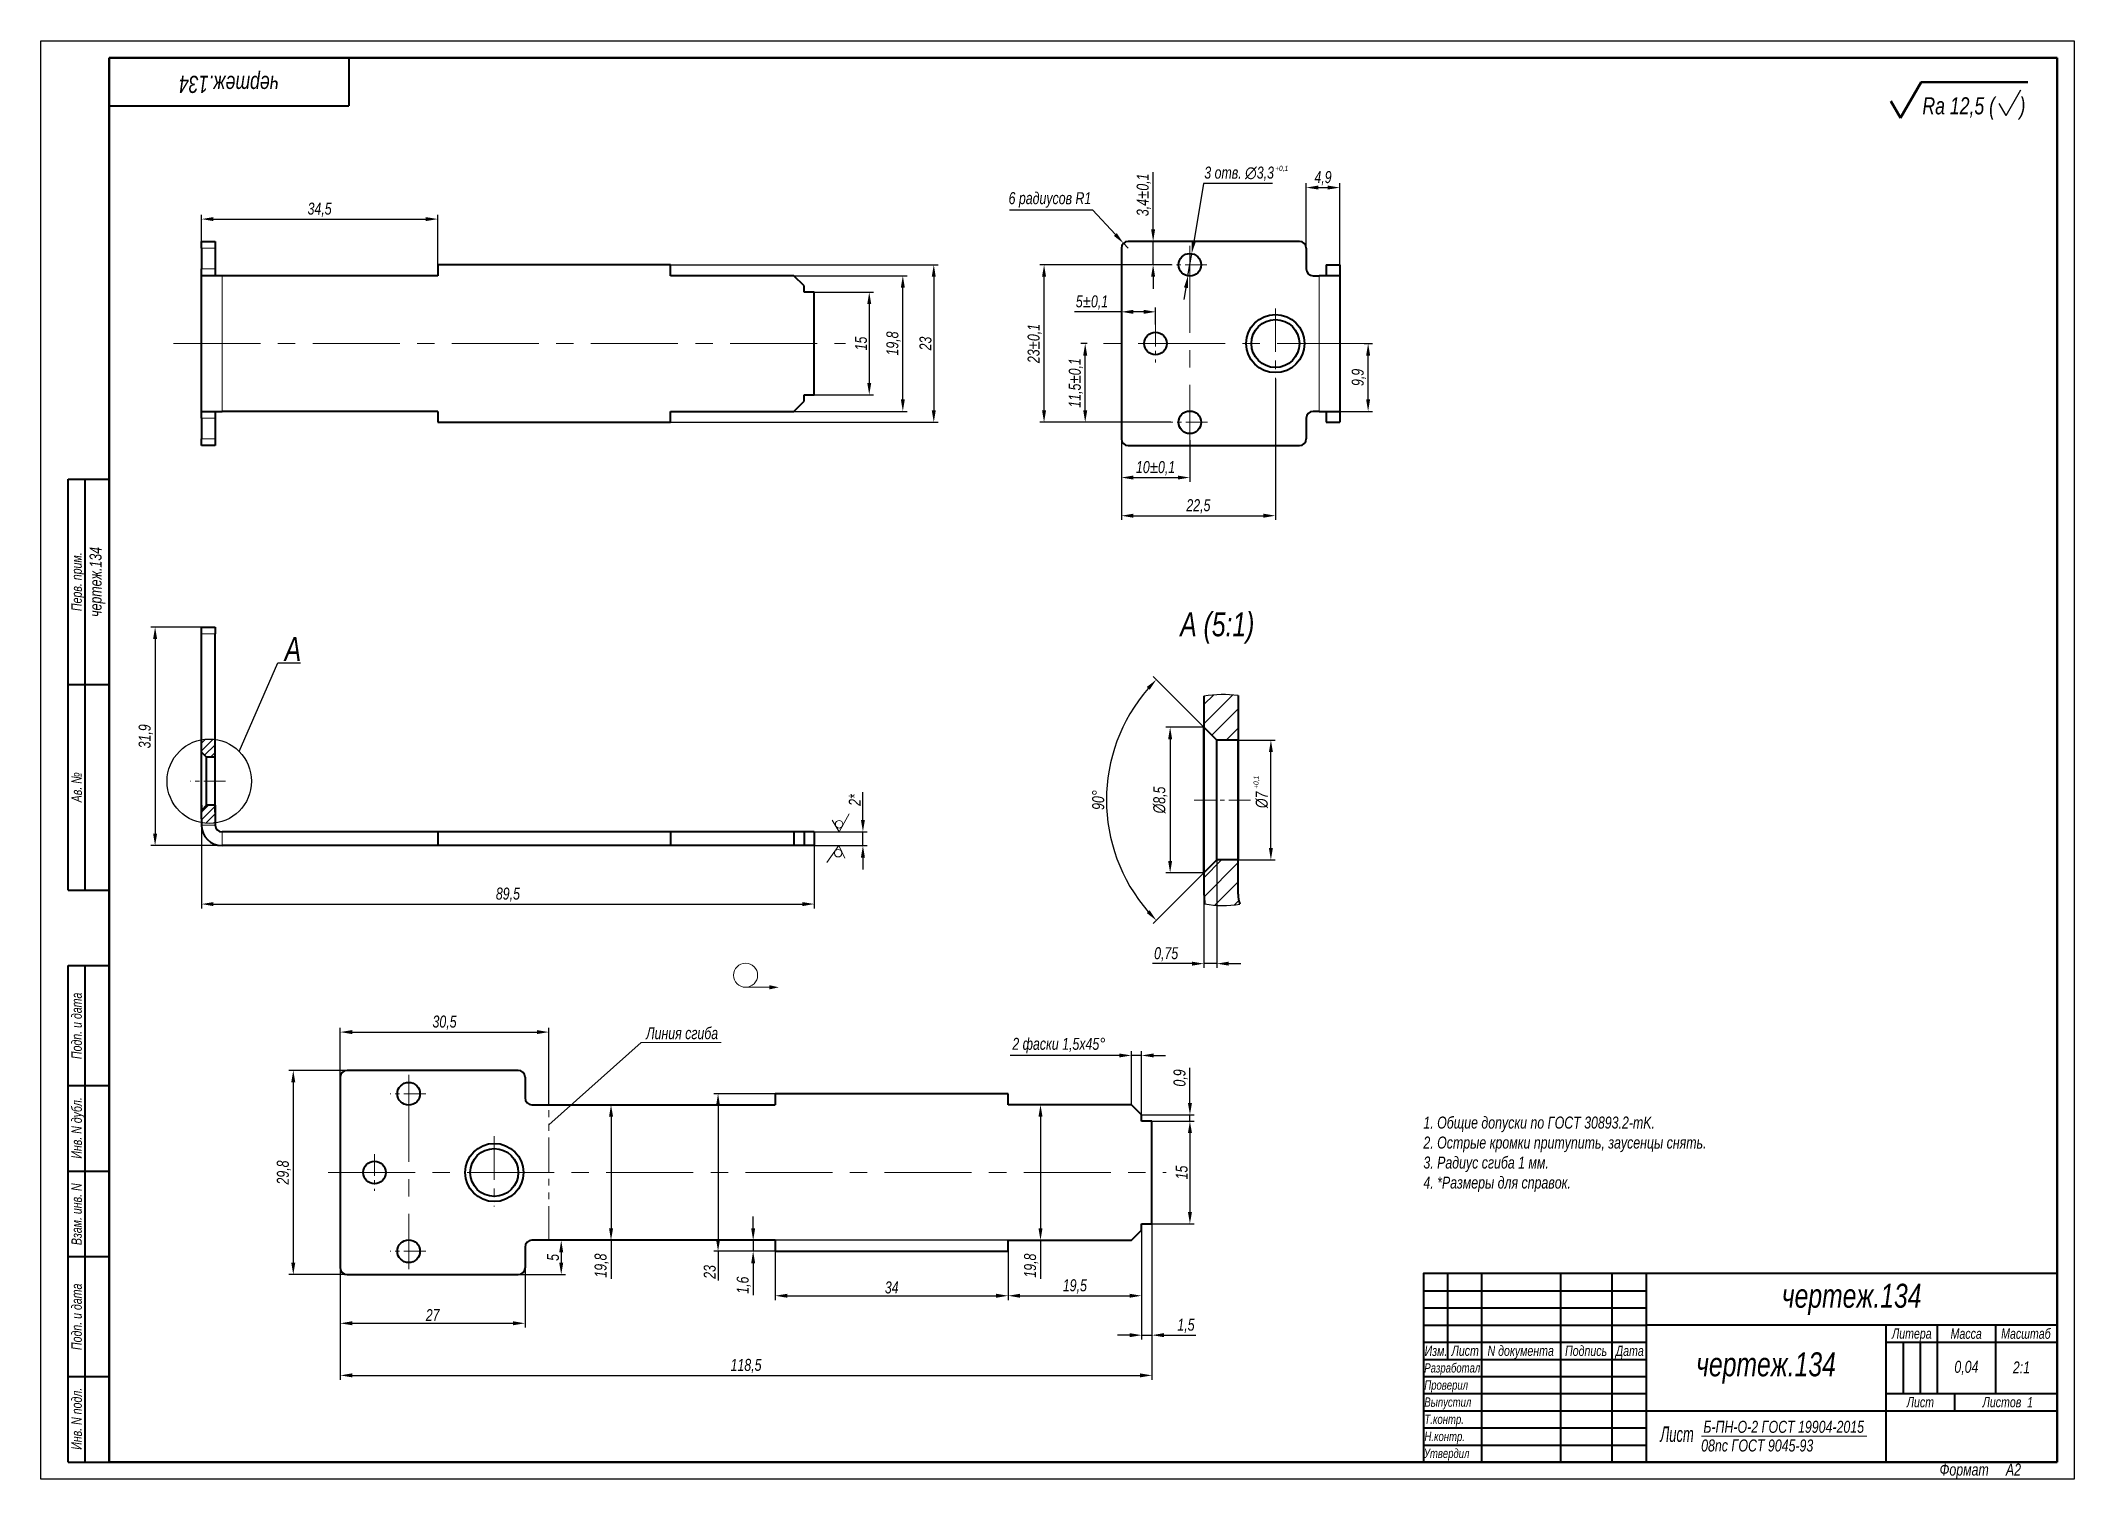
# Model space of a CAD drawing. Header units: millimetres. Extents: x 13671 to 14265, y -3050 to -2630.
import ezdxf

# ---------------------------------------------------------------- set-up
doc = ezdxf.new("R2010")
doc.units = ezdxf.units.MM
doc.linetypes.add('LT_03', pattern=[20.32, 12.7, -2.54, 2.54, -2.54])
doc.linetypes.add('LT_04', pattern=[20, 10, -2, 2, -2, 2, -2])
for name, color, linetype, lineweight in [('Layer_01', 4, 'Continuous', 13), ('Layer_02', 5, 'LT_04', 13), ('Layer_05', 7, 'Continuous', 40), ('Layer_08', 1, 'Continuous', 15), ('Layer_09', 6, 'Continuous', 15), ('Layer_10', 1, 'LT_03', 15), ('Layer_12', 1, 'Continuous', 13), ('Layer_13', 7, 'Continuous', 40), ('Layer_14', 8, 'Continuous', 20), ('Layer_18', 7, 'Continuous', 25), ('Layer_20', 7, 'Continuous', 50), ('Layer_26', 7, 'Continuous', 18), ('Layer_27', 7, 'Continuous', 50)]:
    doc.layers.add(name, color=color, linetype=linetype, lineweight=lineweight)
doc.styles.add('Style_01', font='ARIALNI.TTF', dxfattribs={"width": 0.9, "height": 3.5})
doc.dimstyles.new('DimStyle_04', dxfattribs={"dimtxt": 3.5, "dimasz": 3.5, "dimexe": 1.25, "dimexo": 0, "dimtad": 1, "dimlfac": 0.5, "dimtxsty": 'Style_01', "dimcen": 2.5, "dimazin": 3, "dimtfac": 1, "dimtmove": 0, "dimatfit": 3})
doc.dimstyles.new('DimStyle_05', dxfattribs={"dimtxt": 3.5, "dimasz": 3.5, "dimexe": 1.25, "dimexo": 0, "dimtad": 1, "dimdec": 1, "dimlfac": 0.5, "dimtxsty": 'Style_01', "dimcen": 0, "dimazin": 3, "dimtfac": 1, "dimtdec": 1, "dimtmove": 0, "dimatfit": 3})

msp = doc.modelspace()

# ---------------------------------------------------------------- texts
at = {"layer": 'Layer_01', "style": 'Style_01'}
for s, height, width, p in [('Rа 12,5 (     )', 5, 0.9, (14220.919, -2651.575)), ('А (5:1)', 7, 0.9, (14004.14, -2803.963)), ('2:1', 3.5, 0.9, (14247.33, -3019.169)), ('1', 3, 0.9, (14251.505, -3029.081)), ('Лист', 4.5, 0.735, (14144.372, -3039.151))]:
    msp.add_text(s, height=height, dxfattribs=dict(at, width=width)).set_placement(p)
at = {"layer": 'Layer_01', "attachment_point": 5, "style": 'Style_01'}
for insert, char_height, width, rotation in [((13726.29, -2642.069), 5, 70, 180), ((13687.851, -2788.069), 3.5, 60, 90)]:
    msp.add_mtext('чертеж.134', dxfattribs=dict(at, insert=insert, char_height=char_height, width=width, rotation=rotation))
at = {"layer": 'Layer_01', "insert": (13742.566, -2811.137), "char_height": 7, "attachment_point": 7, "style": 'Style_01'}
msp.add_mtext('А', dxfattribs=at)
at = {"layer": 'Layer_01', "style": 'Style_01'}
for s, insert, char_height, width, attachment_point in [('Линия сгиба', (13869.168, -2921.621), 3.5, 195.13822, 9), ('чертеж.134', (14200.25, -2997.537), 7, 120.08, 5), ('чертеж.134', (14175.233, -3017.55), 7, 70.04667, 5), ('0,04', (14233.772, -3017.55), 3.5, 17.01133, 5), ('Б-ПН-О-2 ГОСТ 19904-2015 ', (14156.947, -3032.989), 3.5, 80.46037, 1), ('08пс ГОСТ 9045-93', (14156.297, -3038.444), 3.5, 80.46037, 1)]:
    msp.add_mtext(s, dxfattribs=dict(at, insert=insert, char_height=char_height, width=width, attachment_point=attachment_point))
at = {"layer": 'Layer_01', "insert": (14075.166, -2966.232), "char_height": 3.5, "attachment_point": 7, "style": 'Style_01'}
msp.add_mtext_dynamic_manual_height_columns('1. Общие допуски по ГОСТ 30893.2-mK.\\P2. Острые кромки притупить, заусенцы снять.\\P3. Радиус сгиба 1 мм.\\P4. *Размеры для справок.', width=195.13822, gutter_width=17.5, heights=[-22.21], dxfattribs=at)
at = {"layer": 'Layer_12', "style": 'Style_01', "width": 0.9}
msp.add_text('+0,1', height=1.5, dxfattribs=at).set_placement((14031.859, -2668.097))
msp.add_text('+0,1', height=1.5, rotation=90, dxfattribs=at).set_placement((14027.048, -2848.491))

# ---------------------------------------------------------------- blocks, each defined once
blk = doc.blocks.new('*D36')
at = {"layer": 'Defpoints', "color": 0, "ltscale": 0.5, "transparency": 16777216}
for p in [(13787.26, -2682.15), (13718.26, -2696.68), (13787.26, -2698.68)]:
    blk.add_point(p, dxfattribs=at)
at = {"layer": 'Layer_08', "color": 0, "lineweight": -2, "ltscale": 0.5, "transparency": 16777216}
for p, q in [((13718.26, -2696.68), (13718.26, -2680.9)), ((13721.76, -2682.15), (13783.76, -2682.15)), ((13787.26, -2698.68), (13787.26, -2680.9))]:
    blk.add_line(p, q, dxfattribs=at)
at = {"layer": 'Layer_08', "color": 0, "ltscale": 0.5, "transparency": 16777216}
for points in [[(13721.76, -2681.57), (13721.76, -2682.73), (13718.26, -2682.15)], [(13783.76, -2681.57), (13783.76, -2682.73), (13787.26, -2682.15)]]:
    blk.add_solid(points, dxfattribs=at)
at = {"layer": 'Layer_08', "color": 0, "ltscale": 0.5, "transparency": 16777216, "insert": (13752.76, -2679.42), "char_height": 3.5, "attachment_point": 5, "style": 'Style_01'}
blk.add_mtext('34,5', dxfattribs=at)
blk = doc.blocks.new('*D37')
at = {"layer": 'Defpoints', "color": 0, "ltscale": 0.5, "transparency": 16777216}
for p in [(13895.76, -2703.48), (13895.97, -2733.48), (13913.3, -2733.48)]:
    blk.add_point(p, dxfattribs=at)
at = {"layer": 'Layer_08', "color": 0, "lineweight": -2, "ltscale": 0.5, "transparency": 16777216}
for p, q in [((13895.76, -2703.48), (13914.55, -2703.48)), ((13913.3, -2706.98), (13913.3, -2729.98)), ((13895.97, -2733.48), (13914.55, -2733.48))]:
    blk.add_line(p, q, dxfattribs=at)
at = {"layer": 'Layer_08', "color": 0, "ltscale": 0.5, "transparency": 16777216}
for points in [[(13912.72, -2706.98), (13913.89, -2706.98), (13913.3, -2703.48)], [(13912.72, -2729.98), (13913.89, -2729.98), (13913.3, -2733.48)]]:
    blk.add_solid(points, dxfattribs=at)
at = {"layer": 'Layer_08', "color": 0, "ltscale": 0.5, "transparency": 16777216, "insert": (13910.89, -2718.48), "char_height": 3.5, "attachment_point": 5, "rotation": 90, "style": 'Style_01'}
blk.add_mtext('15', dxfattribs=at)
blk = doc.blocks.new('*D38')
at = {"layer": 'Defpoints', "color": 0, "ltscale": 0.5, "transparency": 16777216}
for p in [(13873.26, -2698.68), (13923.12, -2698.68), (13873.26, -2738.28)]:
    blk.add_point(p, dxfattribs=at)
at = {"layer": 'Layer_08', "color": 0, "lineweight": -2, "ltscale": 0.5, "transparency": 16777216}
for p, q in [((13873.26, -2698.68), (13924.37, -2698.68)), ((13923.12, -2734.78), (13923.12, -2702.18)), ((13873.26, -2738.28), (13924.37, -2738.28))]:
    blk.add_line(p, q, dxfattribs=at)
at = {"layer": 'Layer_08', "color": 0, "ltscale": 0.5, "transparency": 16777216}
for points in [[(13922.53, -2702.18), (13923.7, -2702.18), (13923.12, -2698.68)], [(13922.53, -2734.78), (13923.7, -2734.78), (13923.12, -2738.28)]]:
    blk.add_solid(points, dxfattribs=at)
at = {"layer": 'Layer_08', "color": 0, "ltscale": 0.5, "transparency": 16777216, "insert": (13920.38, -2718.48), "char_height": 3.5, "attachment_point": 5, "rotation": 90, "style": 'Style_01'}
blk.add_mtext('19,8', dxfattribs=at)
blk = doc.blocks.new('*D39')
at = {"layer": 'Defpoints', "color": 0, "ltscale": 0.5, "transparency": 16777216}
for p in [(13826.75, -2695.48), (13827.41, -2741.48), (13932.15, -2741.48)]:
    blk.add_point(p, dxfattribs=at)
at = {"layer": 'Layer_08', "color": 0, "lineweight": -2, "ltscale": 0.5, "transparency": 16777216}
for p, q in [((13826.75, -2695.48), (13933.4, -2695.48)), ((13932.15, -2698.98), (13932.15, -2737.98)), ((13827.41, -2741.48), (13933.4, -2741.48))]:
    blk.add_line(p, q, dxfattribs=at)
at = {"layer": 'Layer_08', "color": 0, "ltscale": 0.5, "transparency": 16777216}
for points in [[(13931.57, -2698.98), (13932.73, -2698.98), (13932.15, -2695.48)], [(13931.57, -2737.98), (13932.73, -2737.98), (13932.15, -2741.48)]]:
    blk.add_solid(points, dxfattribs=at)
at = {"layer": 'Layer_08', "color": 0, "ltscale": 0.5, "transparency": 16777216, "insert": (13929.74, -2718.48), "char_height": 3.5, "attachment_point": 5, "rotation": 90, "style": 'Style_01'}
blk.add_mtext('23', dxfattribs=at)
blk = doc.blocks.new('*D40')
at = {"layer": 'Defpoints', "color": 0, "ltscale": 0.5, "transparency": 16777216}
for p in [(14021.07, -2834.26), (14030.62, -2834.26), (14021.07, -2869.26)]:
    blk.add_point(p, dxfattribs=at)
at = {"layer": 'Layer_08', "color": 0, "lineweight": -2, "ltscale": 0.5, "transparency": 16777216}
for p, q in [((14021.07, -2834.26), (14031.87, -2834.26)), ((14030.62, -2865.76), (14030.62, -2837.76)), ((14021.07, -2869.26), (14031.87, -2869.26))]:
    blk.add_line(p, q, dxfattribs=at)
at = {"layer": 'Layer_08', "color": 0, "ltscale": 0.5, "transparency": 16777216}
for points in [[(14030.04, -2837.76), (14031.2, -2837.76), (14030.62, -2834.26)], [(14030.04, -2865.76), (14031.2, -2865.76), (14030.62, -2869.26)]]:
    blk.add_solid(points, dxfattribs=at)
at = {"layer": 'Layer_08', "color": 0, "ltscale": 0.5, "transparency": 16777216, "insert": (14028, -2851.7), "char_height": 3.5, "attachment_point": 5, "rotation": 90, "style": 'Style_01'}
blk.add_mtext('%%C7', dxfattribs=at)
blk = doc.blocks.new('*D41')
at = {"layer": 'Defpoints', "color": 0, "ltscale": 0.5, "transparency": 16777216}
for p in [(14011.07, -2830.51), (14001.19, -2873.01), (14011.07, -2873.01)]:
    blk.add_point(p, dxfattribs=at)
at = {"layer": 'Layer_08', "color": 0, "lineweight": -2, "ltscale": 0.5, "transparency": 16777216}
for p, q in [((14011.07, -2830.51), (13999.94, -2830.51)), ((14001.19, -2834.01), (14001.19, -2869.51)), ((14011.07, -2873.01), (13999.94, -2873.01))]:
    blk.add_line(p, q, dxfattribs=at)
at = {"layer": 'Layer_08', "color": 0, "ltscale": 0.5, "transparency": 16777216}
for points in [[(14000.61, -2834.01), (14001.78, -2834.01), (14001.19, -2830.51)], [(14000.61, -2869.51), (14001.78, -2869.51), (14001.19, -2873.01)]]:
    blk.add_solid(points, dxfattribs=at)
at = {"layer": 'Layer_08', "color": 0, "ltscale": 0.5, "transparency": 16777216, "insert": (13998.34, -2851.76), "char_height": 3.5, "attachment_point": 5, "rotation": 90, "style": 'Style_01'}
blk.add_mtext('%%C8,5', dxfattribs=at)
blk = doc.blocks.new('*D42')
at = {"layer": 'Defpoints', "color": 0, "ltscale": 0.5, "transparency": 16777216}
for p in [(14011.07, -2830.51), (13984.3, -2838.89), (14014.82, -2834.26), (14011.07, -2873.01), (14014.82, -2869.26)]:
    blk.add_point(p, dxfattribs=at)
at = {"layer": 'Layer_08', "color": 0, "lineweight": -2, "ltscale": 0.5, "transparency": 16777216}
for p, q in [((14011.07, -2830.51), (13996.28, -2815.72)), ((14011.07, -2873.01), (13996.28, -2887.8))]:
    blk.add_line(p, q, dxfattribs=at)
blk.add_arc((14032.32, -2851.76), 49.72, 139.03444, 220.96556, dxfattribs=at)
at = {"layer": 'Layer_08', "color": 0, "ltscale": 0.5, "transparency": 16777216}
for points in [[(13994.35, -2818.76), (13995.21, -2819.56), (13997.17, -2816.6)], [(13995.21, -2883.95), (13994.35, -2884.75), (13997.17, -2886.91)]]:
    blk.add_solid(points, dxfattribs=at)
at = {"layer": 'Layer_08', "color": 0, "ltscale": 0.5, "transparency": 16777216, "insert": (13980.19, -2851.76), "char_height": 3.5, "attachment_point": 5, "rotation": 90, "style": 'Style_01'}
blk.add_mtext('90°', dxfattribs=at)
blk = doc.blocks.new('*D43')
at = {"layer": 'Defpoints', "color": 0, "ltscale": 0.5, "transparency": 16777216}
for p in [(14011.07, -2869.26), (14014.82, -2869.26), (14011.07, -2899.52)]:
    blk.add_point(p, dxfattribs=at)
at = {"layer": 'Layer_08', "color": 0, "lineweight": -2, "ltscale": 0.5, "transparency": 16777216}
for p, q in [((14011.07, -2869.26), (14011.07, -2900.77)), ((14014.82, -2869.26), (14014.82, -2900.77)), ((14007.57, -2899.52), (13995.99, -2899.52)), ((14014.82, -2899.52), (14011.07, -2899.52)), ((14018.32, -2899.52), (14021.82, -2899.52))]:
    blk.add_line(p, q, dxfattribs=at)
at = {"layer": 'Layer_08', "color": 0, "ltscale": 0.5, "transparency": 16777216}
for points in [[(14007.57, -2898.94), (14007.57, -2900.11), (14011.07, -2899.52)], [(14018.32, -2898.94), (14018.32, -2900.11), (14014.82, -2899.52)]]:
    blk.add_solid(points, dxfattribs=at)
at = {"layer": 'Layer_08', "color": 0, "ltscale": 0.5, "transparency": 16777216, "insert": (14000.03, -2896.79), "char_height": 3.5, "attachment_point": 5, "style": 'Style_01'}
blk.add_mtext('0,75', dxfattribs=at)
blk = doc.blocks.new('*D44')
at = {"layer": 'Defpoints', "color": 0, "ltscale": 0.5, "transparency": 16777216}
for p in [(13720.26, -2801.26), (13704.72, -2865.06), (13724.26, -2865.06)]:
    blk.add_point(p, dxfattribs=at)
at = {"layer": 'Layer_08', "color": 0, "lineweight": -2, "ltscale": 0.5, "transparency": 16777216}
for p, q in [((13720.26, -2801.26), (13703.47, -2801.26)), ((13704.72, -2804.76), (13704.72, -2861.56)), ((13724.26, -2865.06), (13703.47, -2865.06))]:
    blk.add_line(p, q, dxfattribs=at)
at = {"layer": 'Layer_08', "color": 0, "ltscale": 0.5, "transparency": 16777216}
for points in [[(13704.13, -2804.76), (13705.3, -2804.76), (13704.72, -2801.26)], [(13704.13, -2861.56), (13705.3, -2861.56), (13704.72, -2865.06)]]:
    blk.add_solid(points, dxfattribs=at)
at = {"layer": 'Layer_08', "color": 0, "ltscale": 0.5, "transparency": 16777216, "insert": (13701.98, -2833.16), "char_height": 3.5, "attachment_point": 5, "rotation": 90, "style": 'Style_01'}
blk.add_mtext('31,9', dxfattribs=at)
blk = doc.blocks.new('*D45')
at = {"layer": 'Defpoints', "color": 0, "ltscale": 0.5, "transparency": 16777216}
for p in [(13718.26, -2859.06), (13897.26, -2863.06), (13897.26, -2882.13)]:
    blk.add_point(p, dxfattribs=at)
at = {"layer": 'Layer_08', "color": 0, "lineweight": -2, "ltscale": 0.5, "transparency": 16777216}
for p, q in [((13718.26, -2859.06), (13718.26, -2883.38)), ((13897.26, -2863.06), (13897.26, -2883.38)), ((13721.76, -2882.13), (13893.76, -2882.13))]:
    blk.add_line(p, q, dxfattribs=at)
at = {"layer": 'Layer_08', "color": 0, "ltscale": 0.5, "transparency": 16777216}
for points in [[(13721.76, -2881.55), (13721.76, -2882.72), (13718.26, -2882.13)], [(13893.76, -2881.55), (13893.76, -2882.72), (13897.26, -2882.13)]]:
    blk.add_solid(points, dxfattribs=at)
at = {"layer": 'Layer_08', "color": 0, "ltscale": 0.5, "transparency": 16777216, "insert": (13807.76, -2879.4), "char_height": 3.5, "attachment_point": 5, "style": 'Style_01'}
blk.add_mtext('89,5', dxfattribs=at)
blk = doc.blocks.new('*D46')
at = {"layer": 'Defpoints', "color": 0, "ltscale": 0.5, "transparency": 16777216}
for p in [(13897.26, -2861.06), (13897.26, -2865.06), (13911.45, -2865.06)]:
    blk.add_point(p, dxfattribs=at)
at = {"layer": 'Layer_08', "color": 0, "lineweight": -2, "ltscale": 0.5, "transparency": 16777216}
for p, q in [((13911.45, -2857.56), (13911.45, -2849.44)), ((13897.26, -2861.06), (13912.7, -2861.06)), ((13911.45, -2865.06), (13911.45, -2861.06)), ((13897.26, -2865.06), (13912.7, -2865.06)), ((13911.45, -2868.56), (13911.45, -2872.06))]:
    blk.add_line(p, q, dxfattribs=at)
at = {"layer": 'Layer_08', "color": 0, "ltscale": 0.5, "transparency": 16777216}
for points in [[(13910.87, -2857.56), (13912.04, -2857.56), (13911.45, -2861.06)], [(13910.87, -2868.56), (13912.04, -2868.56), (13911.45, -2865.06)]]:
    blk.add_solid(points, dxfattribs=at)
at = {"layer": 'Layer_08', "color": 0, "ltscale": 0.5, "transparency": 16777216, "insert": (13909.07, -2851.75), "char_height": 3.5, "attachment_point": 5, "rotation": 90, "style": 'Style_01'}
blk.add_mtext('2*', dxfattribs=at)
blk = doc.blocks.new('*D47')
at = {"layer": 'Defpoints', "color": 0, "ltscale": 0.5, "transparency": 16777216}
for p in [(13988.94, -2688.68), (13996.22, -2688.68), (14001.58, -2695.48)]:
    blk.add_point(p, dxfattribs=at)
at = {"layer": 'Layer_08', "color": 0, "lineweight": -2, "ltscale": 0.5, "transparency": 16777216}
for p, q in [((13996.22, -2685.18), (13996.22, -2668.45)), ((13988.94, -2688.68), (13997.47, -2688.68)), ((13996.22, -2695.48), (13996.22, -2688.68)), ((14001.58, -2695.48), (13994.97, -2695.48)), ((13996.22, -2698.98), (13996.22, -2702.48))]:
    blk.add_line(p, q, dxfattribs=at)
at = {"layer": 'Layer_08', "color": 0, "ltscale": 0.5, "transparency": 16777216}
for points in [[(13995.63, -2685.18), (13996.8, -2685.18), (13996.22, -2688.68)], [(13995.63, -2698.98), (13996.8, -2698.98), (13996.22, -2695.48)]]:
    blk.add_solid(points, dxfattribs=at)
at = {"layer": 'Layer_08', "color": 0, "ltscale": 0.5, "transparency": 16777216, "insert": (13993.48, -2675.07), "char_height": 3.5, "attachment_point": 5, "rotation": 90, "style": 'Style_01'}
blk.add_mtext('3,4%%P0,1', dxfattribs=at)
blk = doc.blocks.new('*D48')
at = {"layer": 'Defpoints', "color": 0, "ltscale": 0.5, "transparency": 16777216}
for p in [(14050.74, -2672.95), (14040.94, -2693.68), (14050.74, -2698.68)]:
    blk.add_point(p, dxfattribs=at)
at = {"layer": 'Layer_08', "color": 0, "lineweight": -2, "ltscale": 0.5, "transparency": 16777216}
for p, q in [((14040.94, -2693.68), (14040.94, -2671.7)), ((14044.44, -2672.95), (14047.24, -2672.95)), ((14050.74, -2698.68), (14050.74, -2671.7))]:
    blk.add_line(p, q, dxfattribs=at)
at = {"layer": 'Layer_08', "color": 0, "ltscale": 0.5, "transparency": 16777216}
for points in [[(14044.44, -2672.37), (14044.44, -2673.53), (14040.94, -2672.95)], [(14047.24, -2672.37), (14047.24, -2673.53), (14050.74, -2672.95)]]:
    blk.add_solid(points, dxfattribs=at)
at = {"layer": 'Layer_08', "color": 0, "ltscale": 0.5, "transparency": 16777216, "insert": (14045.84, -2670.21), "char_height": 3.5, "attachment_point": 5, "style": 'Style_01'}
blk.add_mtext('4,9', dxfattribs=at)
blk = doc.blocks.new('*D49')
at = {"layer": 'Defpoints', "color": 0, "ltscale": 0.5, "transparency": 16777216}
for p in [(13964.37, -2695.48), (14001.58, -2695.48), (14001.35, -2741.48)]:
    blk.add_point(p, dxfattribs=at)
at = {"layer": 'Layer_08', "color": 0, "lineweight": -2, "ltscale": 0.5, "transparency": 16777216}
for p, q in [((14001.58, -2695.48), (13963.12, -2695.48)), ((13964.37, -2737.98), (13964.37, -2698.98)), ((14001.35, -2741.48), (13963.12, -2741.48))]:
    blk.add_line(p, q, dxfattribs=at)
at = {"layer": 'Layer_08', "color": 0, "ltscale": 0.5, "transparency": 16777216}
for points in [[(13963.78, -2698.98), (13964.95, -2698.98), (13964.37, -2695.48)], [(13963.78, -2737.98), (13964.95, -2737.98), (13964.37, -2741.48)]]:
    blk.add_solid(points, dxfattribs=at)
at = {"layer": 'Layer_08', "color": 0, "ltscale": 0.5, "transparency": 16777216, "insert": (13961.63, -2718.48), "char_height": 3.5, "attachment_point": 5, "rotation": 90, "style": 'Style_01'}
blk.add_mtext('23%%P0,1', dxfattribs=at)
blk = doc.blocks.new('*D50')
at = {"layer": 'Defpoints', "color": 0, "ltscale": 0.5, "transparency": 16777216}
for p in [(13976.38, -2718.48), (13976.96, -2718.48), (14001.35, -2741.48)]:
    blk.add_point(p, dxfattribs=at)
at = {"layer": 'Layer_08', "color": 0, "lineweight": -2, "ltscale": 0.5, "transparency": 16777216}
for p, q in [((13976.96, -2718.48), (13975.13, -2718.48)), ((13976.38, -2737.98), (13976.38, -2721.98)), ((14001.35, -2741.48), (13975.13, -2741.48))]:
    blk.add_line(p, q, dxfattribs=at)
at = {"layer": 'Layer_08', "color": 0, "ltscale": 0.5, "transparency": 16777216}
for points in [[(13975.8, -2721.98), (13976.97, -2721.98), (13976.38, -2718.48)], [(13975.8, -2737.98), (13976.97, -2737.98), (13976.38, -2741.48)]]:
    blk.add_solid(points, dxfattribs=at)
at = {"layer": 'Layer_08', "color": 0, "ltscale": 0.5, "transparency": 16777216, "insert": (13973.65, -2729.98), "char_height": 3.5, "attachment_point": 5, "rotation": 90, "style": 'Style_01'}
blk.add_mtext('11,5%%P0,1', dxfattribs=at)
blk = doc.blocks.new('*D51')
at = {"layer": 'Defpoints', "color": 0, "ltscale": 0.5, "transparency": 16777216}
for p in [(13986.94, -2709.23), (13996.94, -2712.97), (13986.94, -2718.48)]:
    blk.add_point(p, dxfattribs=at)
at = {"layer": 'Layer_08', "color": 0, "lineweight": -2, "ltscale": 0.5, "transparency": 16777216}
for p, q in [((13986.94, -2718.48), (13986.94, -2707.98)), ((13996.94, -2712.97), (13996.94, -2707.98)), ((13986.94, -2709.23), (13973.27, -2709.23)), ((13993.44, -2709.23), (13990.44, -2709.23))]:
    blk.add_line(p, q, dxfattribs=at)
at = {"layer": 'Layer_08', "color": 0, "ltscale": 0.5, "transparency": 16777216}
for points in [[(13990.44, -2708.64), (13990.44, -2709.81), (13986.94, -2709.23)], [(13993.44, -2708.64), (13993.44, -2709.81), (13996.94, -2709.23)]]:
    blk.add_solid(points, dxfattribs=at)
at = {"layer": 'Layer_08', "color": 0, "ltscale": 0.5, "transparency": 16777216, "insert": (13978.36, -2706.49), "char_height": 3.5, "attachment_point": 5, "style": 'Style_01'}
blk.add_mtext('5%%P0,1', dxfattribs=at)
blk = doc.blocks.new('*D52')
at = {"layer": 'Defpoints', "color": 0, "ltscale": 0.5, "transparency": 16777216}
for p in [(13986.94, -2746.28), (14006.94, -2746.71), (14006.94, -2757.61)]:
    blk.add_point(p, dxfattribs=at)
at = {"layer": 'Layer_08', "color": 0, "lineweight": -2, "ltscale": 0.5, "transparency": 16777216}
for p, q in [((13986.94, -2746.28), (13986.94, -2758.86)), ((14006.94, -2746.71), (14006.94, -2758.86)), ((13990.44, -2757.61), (14003.44, -2757.61))]:
    blk.add_line(p, q, dxfattribs=at)
at = {"layer": 'Layer_08', "color": 0, "ltscale": 0.5, "transparency": 16777216}
for points in [[(13990.44, -2757.03), (13990.44, -2758.19), (13986.94, -2757.61)], [(14003.44, -2757.03), (14003.44, -2758.19), (14006.94, -2757.61)]]:
    blk.add_solid(points, dxfattribs=at)
at = {"layer": 'Layer_08', "color": 0, "ltscale": 0.5, "transparency": 16777216, "insert": (13996.94, -2754.87), "char_height": 3.5, "attachment_point": 5, "style": 'Style_01'}
blk.add_mtext('10%%P0,1', dxfattribs=at)
blk = doc.blocks.new('*D53')
at = {"layer": 'Defpoints', "color": 0, "ltscale": 0.5, "transparency": 16777216}
for p in [(14031.94, -2728.74), (13986.94, -2746.28), (14031.94, -2768.75)]:
    blk.add_point(p, dxfattribs=at)
at = {"layer": 'Layer_08', "color": 0, "lineweight": -2, "ltscale": 0.5, "transparency": 16777216}
for p, q in [((14031.94, -2728.74), (14031.94, -2770)), ((13986.94, -2746.28), (13986.94, -2770)), ((13990.44, -2768.75), (14028.44, -2768.75))]:
    blk.add_line(p, q, dxfattribs=at)
at = {"layer": 'Layer_08', "color": 0, "ltscale": 0.5, "transparency": 16777216}
for points in [[(13990.44, -2768.16), (13990.44, -2769.33), (13986.94, -2768.75)], [(14028.44, -2768.16), (14028.44, -2769.33), (14031.94, -2768.75)]]:
    blk.add_solid(points, dxfattribs=at)
at = {"layer": 'Layer_08', "color": 0, "ltscale": 0.5, "transparency": 16777216, "insert": (14009.44, -2766.01), "char_height": 3.5, "attachment_point": 5, "style": 'Style_01'}
blk.add_mtext('22,5', dxfattribs=at)
blk = doc.blocks.new('*D54')
at = {"layer": 'Defpoints', "color": 0, "ltscale": 0.5, "transparency": 16777216}
for p in [(14057.88, -2718.48), (14059.02, -2718.48), (14050.74, -2738.28)]:
    blk.add_point(p, dxfattribs=at)
at = {"layer": 'Layer_08', "color": 0, "lineweight": -2, "ltscale": 0.5, "transparency": 16777216}
for p, q in [((14057.88, -2718.48), (14060.27, -2718.48)), ((14059.02, -2734.78), (14059.02, -2721.98)), ((14050.74, -2738.28), (14060.27, -2738.28))]:
    blk.add_line(p, q, dxfattribs=at)
at = {"layer": 'Layer_08', "color": 0, "ltscale": 0.5, "transparency": 16777216}
for points in [[(14058.44, -2721.98), (14059.6, -2721.98), (14059.02, -2718.48)], [(14058.44, -2734.78), (14059.6, -2734.78), (14059.02, -2738.28)]]:
    blk.add_solid(points, dxfattribs=at)
at = {"layer": 'Layer_08', "color": 0, "ltscale": 0.5, "transparency": 16777216, "insert": (14056.29, -2728.38), "char_height": 3.5, "attachment_point": 5, "rotation": 90, "style": 'Style_01'}
blk.add_mtext('9,9', dxfattribs=at)
blk = doc.blocks.new('*D55')
at = {"layer": 'Defpoints', "color": 0, "ltscale": 0.5, "transparency": 16777216}
for p in [(13992.86, -2943.7), (13992.86, -2945.5), (14006.97, -2945.5)]:
    blk.add_point(p, dxfattribs=at)
at = {"layer": 'Layer_08', "color": 0, "lineweight": -2, "ltscale": 0.5, "transparency": 16777216}
for p, q in [((14006.97, -2940.2), (14006.97, -2929.91)), ((13992.86, -2943.7), (14008.22, -2943.7)), ((13992.86, -2945.5), (14008.22, -2945.5)), ((14006.97, -2945.5), (14006.97, -2943.7)), ((14006.97, -2949), (14006.97, -2952.5))]:
    blk.add_line(p, q, dxfattribs=at)
at = {"layer": 'Layer_08', "color": 0, "ltscale": 0.5, "transparency": 16777216}
for points in [[(14006.39, -2940.2), (14007.56, -2940.2), (14006.97, -2943.7)], [(14006.39, -2949), (14007.56, -2949), (14006.97, -2945.5)]]:
    blk.add_solid(points, dxfattribs=at)
at = {"layer": 'Layer_08', "color": 0, "ltscale": 0.5, "transparency": 16777216, "insert": (14004.24, -2932.9), "char_height": 3.5, "attachment_point": 5, "rotation": 90, "style": 'Style_01'}
blk.add_mtext('0,9', dxfattribs=at)
blk = doc.blocks.new('*D56')
at = {"layer": 'Defpoints', "color": 0, "ltscale": 0.5, "transparency": 16777216}
for p in [(13992.86, -2975.5), (13995.86, -2975.5), (13995.86, -3007.99)]:
    blk.add_point(p, dxfattribs=at)
at = {"layer": 'Layer_08', "color": 0, "lineweight": -2, "ltscale": 0.5, "transparency": 16777216}
for p, q in [((13992.86, -2975.5), (13992.86, -3009.24)), ((13995.86, -2975.5), (13995.86, -3009.24)), ((13989.36, -3007.99), (13985.86, -3007.99)), ((13992.86, -3007.99), (13995.86, -3007.99)), ((13999.36, -3007.99), (14008.7, -3007.99))]:
    blk.add_line(p, q, dxfattribs=at)
at = {"layer": 'Layer_08', "color": 0, "ltscale": 0.5, "transparency": 16777216}
for points in [[(13989.36, -3007.4), (13989.36, -3008.57), (13992.86, -3007.99)], [(13999.36, -3007.4), (13999.36, -3008.57), (13995.86, -3007.99)]]:
    blk.add_solid(points, dxfattribs=at)
at = {"layer": 'Layer_08', "color": 0, "ltscale": 0.5, "transparency": 16777216, "insert": (14005.81, -3005.25), "char_height": 3.5, "attachment_point": 5, "style": 'Style_01'}
blk.add_mtext('1,5', dxfattribs=at)
blk = doc.blocks.new('*D57')
at = {"layer": 'Defpoints', "color": 0, "ltscale": 0.5, "transparency": 16777216}
for p in [(13819.72, -2919.5), (13819.72, -2940.7), (13758.78, -2960.5)]:
    blk.add_point(p, dxfattribs=at)
at = {"layer": 'Layer_08', "color": 0, "lineweight": -2, "ltscale": 0.5, "transparency": 16777216}
for p, q in [((13758.78, -2960.5), (13758.78, -2918.25)), ((13762.28, -2919.5), (13816.22, -2919.5)), ((13819.72, -2940.7), (13819.72, -2918.25))]:
    blk.add_line(p, q, dxfattribs=at)
at = {"layer": 'Layer_08', "color": 0, "ltscale": 0.5, "transparency": 16777216}
for points in [[(13762.28, -2918.92), (13762.28, -2920.08), (13758.78, -2919.5)], [(13816.22, -2918.92), (13816.22, -2920.08), (13819.72, -2919.5)]]:
    blk.add_solid(points, dxfattribs=at)
at = {"layer": 'Layer_08', "color": 0, "ltscale": 0.5, "transparency": 16777216, "insert": (13789.25, -2916.76), "char_height": 3.5, "attachment_point": 5, "style": 'Style_01'}
blk.add_mtext('30,5', dxfattribs=at)
blk = doc.blocks.new('*D58')
at = {"layer": 'Defpoints', "color": 0, "ltscale": 0.5, "transparency": 16777216}
for p in [(13760.78, -2930.7), (13745.07, -2990.3), (13760.78, -2990.3)]:
    blk.add_point(p, dxfattribs=at)
at = {"layer": 'Layer_08', "color": 0, "lineweight": -2, "ltscale": 0.5, "transparency": 16777216}
for p, q in [((13760.78, -2930.7), (13743.82, -2930.7)), ((13745.07, -2934.2), (13745.07, -2986.8)), ((13760.78, -2990.3), (13743.82, -2990.3))]:
    blk.add_line(p, q, dxfattribs=at)
at = {"layer": 'Layer_08', "color": 0, "ltscale": 0.5, "transparency": 16777216}
for points in [[(13744.49, -2934.2), (13745.66, -2934.2), (13745.07, -2930.7)], [(13744.49, -2986.8), (13745.66, -2986.8), (13745.07, -2990.3)]]:
    blk.add_solid(points, dxfattribs=at)
at = {"layer": 'Layer_08', "color": 0, "ltscale": 0.5, "transparency": 16777216, "insert": (13742.34, -2960.5), "char_height": 3.5, "attachment_point": 5, "rotation": 90, "style": 'Style_01'}
blk.add_mtext('29,8', dxfattribs=at)
blk = doc.blocks.new('*D59')
at = {"layer": 'Defpoints', "color": 0, "ltscale": 0.5, "transparency": 16777216}
for p in [(13885.86, -2980.3), (13953.86, -2983.5), (13953.86, -2996.48)]:
    blk.add_point(p, dxfattribs=at)
at = {"layer": 'Layer_08', "color": 0, "lineweight": -2, "ltscale": 0.5, "transparency": 16777216}
for p, q in [((13885.86, -2980.3), (13885.86, -2997.73)), ((13953.86, -2983.5), (13953.86, -2997.73)), ((13889.36, -2996.48), (13950.36, -2996.48))]:
    blk.add_line(p, q, dxfattribs=at)
at = {"layer": 'Layer_08', "color": 0, "ltscale": 0.5, "transparency": 16777216}
for points in [[(13889.36, -2995.9), (13889.36, -2997.06), (13885.86, -2996.48)], [(13950.36, -2995.9), (13950.36, -2997.06), (13953.86, -2996.48)]]:
    blk.add_solid(points, dxfattribs=at)
at = {"layer": 'Layer_08', "color": 0, "ltscale": 0.5, "transparency": 16777216, "insert": (13919.86, -2994.07), "char_height": 3.5, "attachment_point": 5, "style": 'Style_01'}
blk.add_mtext('34', dxfattribs=at)
blk = doc.blocks.new('*D61')
at = {"layer": 'Defpoints', "color": 0, "ltscale": 0.5, "transparency": 16777216}
for p in [(13758.78, -2960.5), (13995.86, -2960.5), (13995.86, -3019.73)]:
    blk.add_point(p, dxfattribs=at)
at = {"layer": 'Layer_08', "color": 0, "lineweight": -2, "ltscale": 0.5, "transparency": 16777216}
for p, q in [((13758.78, -2960.5), (13758.78, -3020.98)), ((13995.86, -2960.5), (13995.86, -3020.98)), ((13762.28, -3019.73), (13992.36, -3019.73))]:
    blk.add_line(p, q, dxfattribs=at)
at = {"layer": 'Layer_08', "color": 0, "ltscale": 0.5, "transparency": 16777216}
for points in [[(13762.28, -3019.14), (13762.28, -3020.31), (13758.78, -3019.73)], [(13992.36, -3019.14), (13992.36, -3020.31), (13995.86, -3019.73)]]:
    blk.add_solid(points, dxfattribs=at)
at = {"layer": 'Layer_08', "color": 0, "ltscale": 0.5, "transparency": 16777216, "insert": (13877.32, -3016.99), "char_height": 3.5, "attachment_point": 5, "style": 'Style_01'}
blk.add_mtext('118,5', dxfattribs=at)
blk = doc.blocks.new('*D62')
at = {"layer": 'Defpoints', "color": 0, "ltscale": 0.5, "transparency": 16777216}
for p in [(13989.86, -2926.33), (13989.86, -2940.7), (13992.86, -2943.7)]:
    blk.add_point(p, dxfattribs=at)
at = {"layer": 'Layer_08', "color": 0, "lineweight": -2, "ltscale": 0.5, "transparency": 16777216}
for p, q in [((13986.36, -2926.33), (13954.47, -2926.33)), ((13989.86, -2940.7), (13989.86, -2925.08)), ((13992.86, -2926.33), (13989.86, -2926.33)), ((13992.86, -2943.7), (13992.86, -2925.08)), ((13996.36, -2926.33), (13999.86, -2926.33))]:
    blk.add_line(p, q, dxfattribs=at)
at = {"layer": 'Layer_08', "color": 0, "ltscale": 0.5, "transparency": 16777216}
for points in [[(13986.36, -2925.75), (13986.36, -2926.91), (13989.86, -2926.33)], [(13996.36, -2925.75), (13996.36, -2926.91), (13992.86, -2926.33)]]:
    blk.add_solid(points, dxfattribs=at)
at = {"layer": 'Layer_08', "color": 0, "ltscale": 0.5, "transparency": 16777216, "insert": (13968.67, -2923.46), "char_height": 3.5, "attachment_point": 5, "style": 'Style_01'}
blk.add_mtext('2 фаски 1,5х45%%D', dxfattribs=at)
blk = doc.blocks.new('*D63')
at = {"layer": 'Defpoints', "color": 0, "ltscale": 0.5, "transparency": 16777216}
for p in [(13987.57, -2689.22), (13988.94, -2690.68)]:
    blk.add_point(p, dxfattribs=at)
at = {"layer": 'Layer_08', "color": 0, "lineweight": -2, "ltscale": 0.5, "transparency": 16777216}
for p, q in [((13954.29, -2679.49), (13978.49, -2679.49)), ((13978.49, -2679.49), (13985.19, -2686.66)), ((13988.94, -2690.68), (13987.57, -2689.22))]:
    blk.add_line(p, q, dxfattribs=at)
at = {"layer": 'Layer_08', "color": 0, "ltscale": 0.5, "transparency": 16777216}
blk.add_solid([(13985.61, -2686.26), (13984.76, -2687.06), (13987.57, -2689.22)], dxfattribs=at)
at = {"layer": 'Layer_08', "color": 0, "ltscale": 0.5, "transparency": 16777216, "insert": (13966.08, -2676.57), "char_height": 3.5, "attachment_point": 5, "style": 'Style_01'}
blk.add_mtext('6 радиусов R1', dxfattribs=at)
blk = doc.blocks.new('*D64')
at = {"layer": 'Defpoints', "color": 0, "ltscale": 0.5, "transparency": 16777216}
for p in [(14007.49, -2692.23), (14006.39, -2698.73)]:
    blk.add_point(p, dxfattribs=at)
at = {"layer": 'Layer_08', "color": 0, "lineweight": -2, "ltscale": 0.5, "transparency": 16777216}
for p, q in [((14010.94, -2671.76), (14008.07, -2688.78)), ((14031.12, -2671.76), (14010.94, -2671.76)), ((14006.39, -2698.73), (14007.49, -2692.23)), ((14005.81, -2702.19), (14005.23, -2705.64))]:
    blk.add_line(p, q, dxfattribs=at)
at = {"layer": 'Layer_08', "color": 0, "ltscale": 0.5, "transparency": 16777216}
for points in [[(14007.5, -2688.68), (14008.65, -2688.87), (14007.49, -2692.23)], [(14005.23, -2702.09), (14006.38, -2702.28), (14006.39, -2698.73)]]:
    blk.add_solid(points, dxfattribs=at)
at = {"layer": 'Layer_08', "color": 0, "ltscale": 0.5, "transparency": 16777216, "insert": (14021.34, -2668.91), "char_height": 3.5, "attachment_point": 5, "style": 'Style_01'}
blk.add_mtext('3 отв. ∅3,3', dxfattribs=at)
blk = doc.blocks.new('Block_198')
at = {"layer": 'Layer_05', "linetype": 'Continuous'}
for p, q in [((90, 415), (90, 401)), ((20, 401), (90, 401)), ((8, 172), (8, 292)), ((8, 292), (20, 292)), ((13, 172), (13, 292)), ((8, 232), (20, 232)), ((8, 172), (20, 172)), ((8, 5), (8, 150)), ((8, 150), (20, 150)), ((13, 5), (13, 150)), ((8, 115), (20, 115)), ((8, 90), (20, 90)), ((8, 65), (20, 65)), ((403.88, 55.03), (468.92, 55.03)), ((403.88, 50.03), (468.92, 50.03)), ((403.88, 45.03), (468.92, 45.03)), ((543.97, 40.02), (543.97, 25.01)), ((548.97, 40.02), (548.97, 25.01)), ((8, 30), (20, 30)), ((403.88, 30.02), (468.92, 30.02)), ((403.88, 25.01), (468.92, 25.01)), ((403.88, 20.01), (468.92, 20.01)), ((403.88, 15.01), (468.92, 15.01)), ((403.88, 10), (468.92, 10)), ((8, 5), (20, 5))]:
    blk.add_line(p, q, dxfattribs=at)
for points in [[(589, 60.04), (403.88, 60.04), (403.88, 5)], [(410.88, 60.04), (410.88, 35.02)], [(420.89, 60.04), (420.89, 5)], [(443.9, 60.04), (443.9, 5)], [(458.91, 60.04), (458.91, 5)], [(468.92, 60.04), (468.92, 5)], [(589, 45.03), (468.92, 45.03)], [(538.97, 45.03), (538.97, 5)], [(553.98, 45.03), (553.98, 25.01)], [(570.99, 45.03), (570.99, 25.01)], [(570.99, 45.03), (570.99, 25.01)], [(403.88, 40.02), (468.92, 40.02)], [(538.97, 40.02), (589, 40.02)], [(403.88, 35.02), (468.92, 35.02)], [(538.97, 25.01), (589, 25.01)], [(558.98, 25.01), (558.98, 20.01)], [(468.92, 20.01), (589, 20.01)]]:
    blk.add_lwpolyline(points, dxfattribs=at)
at = {"layer": 'Layer_20', "lineweight": 25}
for p, q in [((0, 0), (0, 420)), ((0, 420), (594, 420)), ((594, 420), (594, 0)), ((594, 0), (0, 0))]:
    blk.add_line(p, q, dxfattribs=at)
at = {"layer": 'Layer_20'}
for p, q in [((589, 415), (20, 415)), ((20, 415), (20, 5)), ((589, 5), (589, 415)), ((20, 5), (589, 5))]:
    blk.add_line(p, q, dxfattribs=at)
at = {"layer": 'Layer_05', "linetype": 'Continuous', "lineweight": 25, "style": 'Style_01', "width": 0.9}
for s, p in [('Перв. прим.', (12, 253.48)), ('Ав. №', (12, 197.66)), ('Подп. и дата', (12, 122.68)), ('Инв. N дубл.', (12, 93.62)), ('Взам. инв. N', (11.99, 68.36)), ('Подп. и дата', (12, 37.74)), ('Инв. N подл.', (12, 8.63))]:
    blk.add_text(s, height=3, rotation=90, dxfattribs=at).set_placement(p)
at = {"layer": 'Layer_05', "linetype": 'Continuous', "style": 'Style_01', "width": 0.9}
for s, height, p in [('Литера', 3, (540.74, 41.06)), ('Масса', 3, (557.86, 41.03)), ('Масштаб', 3, (572.63, 41.03)), ('Изм.', 3, (404.23, 36.02)), ('Лист', 3, (412.11, 36.04)), ('N документа', 3, (422.61, 36.04)), ('Подпись', 3, (445.26, 36.02)), ('Дата', 3, (460.05, 36.01)), ('Разработал', 2.7, (404.14, 31.18)), ('Проверил', 2.7, (404.15, 26.17)), ('Выпустил', 2.7, (404.16, 21.19)), ('Лист ', 3, (545.05, 21.04)), ('Листов ', 3, (567.21, 21.04)), ('Т.контр.', 2.7, (404.19, 16.17)), ('Н.контр.', 2.7, (404.19, 11.17)), ('Утвердил', 2.7, (404.01, 6.22))]:
    blk.add_text(s, height=height, dxfattribs=at).set_placement(p)
at = {"layer": 'Layer_05', "linetype": 'Continuous', "insert": (554.64, 4.59), "char_height": 3.5, "width": 32.9515, "attachment_point": 1, "style": 'Style_01'}
blk.add_mtext('Формат     А2', dxfattribs=at)
blk = doc.blocks.new('*D198')
at = {"layer": 'Defpoints', "color": 0, "ltscale": 0.5, "transparency": 16777216}
for p in [(13758.78, -2985.26), (13812.78, -2985.3), (13812.78, -3004.52)]:
    blk.add_point(p, dxfattribs=at)
at = {"layer": 'Layer_08', "color": 0, "lineweight": -2, "ltscale": 0.5, "transparency": 16777216}
for p, q in [((13758.78, -2985.26), (13758.78, -3005.77)), ((13812.78, -2985.3), (13812.78, -3005.77)), ((13762.28, -3004.52), (13809.28, -3004.52))]:
    blk.add_line(p, q, dxfattribs=at)
at = {"layer": 'Layer_08', "color": 0, "ltscale": 0.5, "transparency": 16777216}
for points in [[(13762.28, -3003.93), (13762.28, -3005.1), (13758.78, -3004.52)], [(13809.28, -3003.93), (13809.28, -3005.1), (13812.78, -3004.52)]]:
    blk.add_solid(points, dxfattribs=at)
at = {"layer": 'Layer_08', "color": 0, "ltscale": 0.5, "transparency": 16777216, "insert": (13785.78, -3002.14), "char_height": 3.5, "attachment_point": 5, "style": 'Style_01'}
blk.add_mtext('27', dxfattribs=at)
blk = doc.blocks.new('*D199')
at = {"layer": 'Defpoints', "color": 0, "ltscale": 0.5, "transparency": 16777216}
for p in [(13817.8, -2980.3), (13805.26, -2990.3), (13823.33, -2990.3)]:
    blk.add_point(p, dxfattribs=at)
at = {"layer": 'Layer_08', "color": 0, "lineweight": -2, "ltscale": 0.5, "transparency": 16777216}
for p, q in [((13817.8, -2980.3), (13824.58, -2980.3)), ((13823.33, -2983.8), (13823.33, -2986.8)), ((13805.26, -2990.3), (13824.58, -2990.3))]:
    blk.add_line(p, q, dxfattribs=at)
at = {"layer": 'Layer_08', "color": 0, "ltscale": 0.5, "transparency": 16777216}
for points in [[(13822.75, -2983.8), (13823.92, -2983.8), (13823.33, -2980.3)], [(13822.75, -2986.8), (13823.92, -2986.8), (13823.33, -2990.3)]]:
    blk.add_solid(points, dxfattribs=at)
at = {"layer": 'Layer_08', "color": 0, "ltscale": 0.5, "transparency": 16777216, "insert": (13820.93, -2985.3), "char_height": 3.5, "attachment_point": 5, "rotation": 90, "style": 'Style_01'}
blk.add_mtext('5', dxfattribs=at)
blk = doc.blocks.new('*D200')
at = {"layer": 'Defpoints', "color": 0, "ltscale": 0.5, "transparency": 16777216}
for p in [(13850.32, -2940.7), (13837.88, -2980.3), (13850.32, -2980.3)]:
    blk.add_point(p, dxfattribs=at)
at = {"layer": 'Layer_08', "color": 0, "lineweight": -2, "ltscale": 0.5, "transparency": 16777216}
for p, q in [((13850.32, -2940.7), (13836.63, -2940.7)), ((13837.88, -2944.2), (13837.88, -2976.8)), ((13850.32, -2980.3), (13836.63, -2980.3)), ((13837.88, -2980.3), (13837.88, -2991.57))]:
    blk.add_line(p, q, dxfattribs=at)
at = {"layer": 'Layer_08', "color": 0, "ltscale": 0.5, "transparency": 16777216}
for points in [[(13837.3, -2944.2), (13838.47, -2944.2), (13837.88, -2940.7)], [(13837.3, -2976.8), (13838.47, -2976.8), (13837.88, -2980.3)]]:
    blk.add_solid(points, dxfattribs=at)
at = {"layer": 'Layer_08', "color": 0, "ltscale": 0.5, "transparency": 16777216, "insert": (13835.15, -2987.68), "char_height": 3.5, "attachment_point": 5, "rotation": 90, "style": 'Style_01'}
blk.add_mtext('19,8', dxfattribs=at)
blk = doc.blocks.new('*D201')
at = {"layer": 'Defpoints', "color": 0, "ltscale": 0.5, "transparency": 16777216}
for p in [(13953.86, -2980.3), (13879.39, -2983.5), (13885.86, -2983.5)]:
    blk.add_point(p, dxfattribs=at)
at = {"layer": 'Layer_08', "color": 0, "lineweight": -2, "ltscale": 0.5, "transparency": 16777216}
for p, q in [((13879.39, -2976.8), (13879.39, -2973.3)), ((13953.86, -2980.3), (13878.14, -2980.3)), ((13879.39, -2980.3), (13879.39, -2983.5)), ((13885.86, -2983.5), (13878.14, -2983.5)), ((13879.39, -2987), (13879.39, -2996.28))]:
    blk.add_line(p, q, dxfattribs=at)
at = {"layer": 'Layer_08', "color": 0, "ltscale": 0.5, "transparency": 16777216}
for points in [[(13878.81, -2976.8), (13879.98, -2976.8), (13879.39, -2980.3)], [(13878.81, -2987), (13879.98, -2987), (13879.39, -2983.5)]]:
    blk.add_solid(points, dxfattribs=at)
at = {"layer": 'Layer_08', "color": 0, "ltscale": 0.5, "transparency": 16777216, "insert": (13876.66, -2993.39), "char_height": 3.5, "attachment_point": 5, "rotation": 90, "style": 'Style_01'}
blk.add_mtext('1,6', dxfattribs=at)
blk = doc.blocks.new('*D202')
at = {"layer": 'Defpoints', "color": 0, "ltscale": 0.5, "transparency": 16777216}
for p in [(13995.86, -2945.5), (13995.86, -2975.5), (14006.97, -2975.5)]:
    blk.add_point(p, dxfattribs=at)
at = {"layer": 'Layer_08', "color": 0, "lineweight": -2, "ltscale": 0.5, "transparency": 16777216}
for p, q in [((13995.86, -2945.5), (14008.22, -2945.5)), ((14006.97, -2949), (14006.97, -2972)), ((13995.86, -2975.5), (14008.22, -2975.5))]:
    blk.add_line(p, q, dxfattribs=at)
at = {"layer": 'Layer_08', "color": 0, "ltscale": 0.5, "transparency": 16777216}
for points in [[(14006.39, -2949), (14007.56, -2949), (14006.97, -2945.5)], [(14006.39, -2972), (14007.56, -2972), (14006.97, -2975.5)]]:
    blk.add_solid(points, dxfattribs=at)
at = {"layer": 'Layer_08', "color": 0, "ltscale": 0.5, "transparency": 16777216, "insert": (14004.56, -2960.5), "char_height": 3.5, "attachment_point": 5, "rotation": 90, "style": 'Style_01'}
blk.add_mtext('15', dxfattribs=at)
blk = doc.blocks.new('*D203')
at = {"layer": 'Defpoints', "color": 0, "ltscale": 0.5, "transparency": 16777216}
for p in [(13869.14, -2937.5), (13885.86, -2937.5), (13885.86, -2983.5)]:
    blk.add_point(p, dxfattribs=at)
at = {"layer": 'Layer_08', "color": 0, "lineweight": -2, "ltscale": 0.5, "transparency": 16777216}
for p, q in [((13885.86, -2937.5), (13867.89, -2937.5)), ((13869.14, -2941), (13869.14, -2980)), ((13885.86, -2983.5), (13867.89, -2983.5)), ((13869.14, -2983.5), (13869.14, -2992.05))]:
    blk.add_line(p, q, dxfattribs=at)
at = {"layer": 'Layer_08', "color": 0, "ltscale": 0.5, "transparency": 16777216}
for points in [[(13868.55, -2941), (13869.72, -2941), (13869.14, -2937.5)], [(13868.55, -2980), (13869.72, -2980), (13869.14, -2983.5)]]:
    blk.add_solid(points, dxfattribs=at)
at = {"layer": 'Layer_08', "color": 0, "ltscale": 0.5, "transparency": 16777216, "insert": (13866.73, -2989.53), "char_height": 3.5, "attachment_point": 5, "rotation": 90, "style": 'Style_01'}
blk.add_mtext('23', dxfattribs=at)
blk = doc.blocks.new('*D204')
at = {"layer": 'Defpoints', "color": 0, "ltscale": 0.5, "transparency": 16777216}
for p in [(13963.32, -2940.7), (13971.86, -2940.7), (13971.86, -2980.3)]:
    blk.add_point(p, dxfattribs=at)
at = {"layer": 'Layer_08', "color": 0, "lineweight": -2, "ltscale": 0.5, "transparency": 16777216}
for p, q in [((13971.86, -2940.7), (13962.07, -2940.7)), ((13963.32, -2944.2), (13963.32, -2976.8)), ((13971.86, -2980.3), (13962.07, -2980.3)), ((13963.32, -2980.3), (13963.32, -2991.57))]:
    blk.add_line(p, q, dxfattribs=at)
at = {"layer": 'Layer_08', "color": 0, "ltscale": 0.5, "transparency": 16777216}
for points in [[(13962.74, -2944.2), (13963.91, -2944.2), (13963.32, -2940.7)], [(13962.74, -2976.8), (13963.91, -2976.8), (13963.32, -2980.3)]]:
    blk.add_solid(points, dxfattribs=at)
at = {"layer": 'Layer_08', "color": 0, "ltscale": 0.5, "transparency": 16777216, "insert": (13960.59, -2987.68), "char_height": 3.5, "attachment_point": 5, "rotation": 90, "style": 'Style_01'}
blk.add_mtext('19,8', dxfattribs=at)
blk = doc.blocks.new('*D205')
at = {"layer": 'Defpoints', "color": 0, "ltscale": 0.5, "transparency": 16777216}
for p in [(13992.86, -2977.3), (13953.86, -2983.5), (13992.86, -2996.48)]:
    blk.add_point(p, dxfattribs=at)
at = {"layer": 'Layer_08', "color": 0, "lineweight": -2, "ltscale": 0.5, "transparency": 16777216}
for p, q in [((13992.86, -2977.3), (13992.86, -2997.73)), ((13953.86, -2983.5), (13953.86, -2997.73)), ((13957.36, -2996.48), (13989.36, -2996.48))]:
    blk.add_line(p, q, dxfattribs=at)
at = {"layer": 'Layer_08', "color": 0, "ltscale": 0.5, "transparency": 16777216}
for points in [[(13957.36, -2995.9), (13957.36, -2997.06), (13953.86, -2996.48)], [(13989.36, -2995.9), (13989.36, -2997.06), (13992.86, -2996.48)]]:
    blk.add_solid(points, dxfattribs=at)
at = {"layer": 'Layer_08', "color": 0, "ltscale": 0.5, "transparency": 16777216, "insert": (13973.36, -2993.75), "char_height": 3.5, "attachment_point": 5, "style": 'Style_01'}
blk.add_mtext('19,5', dxfattribs=at)

# ---------------------------------------------------------------- dimensions: what is measured, and where the dimension line sits
at = {"layer": 'Layer_08', "ltscale": 0.5}
dim = msp.add_diameter_dim_2p(p1=(14006.39, -2698.735), p2=(14007.489, -2692.227), text='3 отв. <>', dimstyle='DimStyle_04', dxfattribs=at)
dim.commit()
dim.dimension.update_dxf_attribs({"geometry": '*D64', "text_midpoint": (14021.342, -2671.757), "dimtype": 163})
for base, p1, p2, text, picture, middle in [((13996.217, -2688.681), (14001.577, -2695.481), (13988.939, -2688.681), '<>%%P0,1', '*D47', (13996.217, -2675.065)), ((13964.367, -2695.481), (14001.349, -2741.481), (14001.577, -2695.481), '<>%%P0,1', '*D49', (13964.367, -2718.481)), ((14030.621, -2834.257), (14021.071, -2869.257), (14021.071, -2834.257), '%%C7', '*D40', (14030.621, -2851.696)), ((13911.454, -2865.065), (13897.261, -2861.065), (13897.261, -2865.065), '<>*', '*D46', (13911.454, -2851.754))]:
    dim = msp.add_linear_dim(base=base, p1=p1, p2=p2, angle=90, text=text, dimstyle='DimStyle_05', dxfattribs=at)
    dim.commit()
    dim.dimension.update_dxf_attribs({"geometry": picture, "text_midpoint": middle, "dimtype": 160})
dim = msp.add_radius_dim(center=(13988.939, -2690.681), mpoint=(13987.574, -2689.219), text='6 радиусов <>', dimstyle='DimStyle_04', dxfattribs=at)
dim.commit()
dim.dimension.update_dxf_attribs({"geometry": '*D63', "text_midpoint": (13966.078, -2679.488), "dimtype": 164})
for base, p1, p2, dimstyle, picture, middle in [((14050.739, -2672.95), (14040.939, -2693.681), (14050.739, -2698.681), 'DimStyle_05', '*D48', (14045.839, -2670.214)), ((13787.261, -2682.151), (13718.261, -2696.681), (13787.261, -2698.681), 'DimStyle_04', '*D36', (13752.761, -2679.415)), ((14031.939, -2768.745), (13986.939, -2746.281), (14031.939, -2728.743), 'DimStyle_05', '*D53', (14009.439, -2766.01)), ((13897.261, -2882.133), (13718.261, -2859.065), (13897.261, -2863.065), 'DimStyle_05', '*D45', (13807.761, -2879.398)), ((13819.722, -2919.499), (13758.78, -2960.498), (13819.722, -2940.698), 'DimStyle_05', '*D57', (13789.251, -2916.764)), ((13995.863, -3019.727), (13758.78, -2960.498), (13995.863, -2960.498), 'DimStyle_05', '*D61', (13877.322, -3016.992)), ((13953.863, -2996.481), (13885.863, -2980.298), (13953.863, -2983.498), 'DimStyle_05', '*D59', (13919.863, -2994.069)), ((13992.863, -2996.481), (13953.863, -2983.498), (13992.863, -2977.298), 'DimStyle_05', '*D205', (13973.363, -2993.746)), ((13812.78, -3004.518), (13758.78, -2985.257), (13812.78, -2985.298), 'DimStyle_04', '*D198', (13785.78, -3002.136))]:
    dim = msp.add_linear_dim(base=base, p1=p1, p2=p2, dimstyle=dimstyle, dxfattribs=at)
    dim.commit()
    dim.dimension.update_dxf_attribs({"geometry": picture, "text_midpoint": middle})
for base, p1, p2, dimstyle, picture, middle in [((13932.149, -2741.481), (13826.749, -2695.481), (13827.414, -2741.481), 'DimStyle_04', '*D39', (13929.737, -2718.481)), ((13923.118, -2698.681), (13873.261, -2738.281), (13873.261, -2698.681), 'DimStyle_04', '*D38', (13920.382, -2718.481)), ((13913.305, -2733.481), (13895.761, -2703.481), (13895.973, -2733.481), 'DimStyle_04', '*D37', (13910.893, -2718.481)), ((13704.716, -2865.065), (13720.261, -2801.265), (13724.261, -2865.065), 'DimStyle_05', '*D44', (13701.981, -2833.165)), ((13745.074, -2990.298), (13760.78, -2930.698), (13760.78, -2990.298), 'DimStyle_05', '*D58', (13742.338, -2960.498)), ((13879.393, -2983.498), (13953.863, -2980.298), (13885.863, -2983.498), 'DimStyle_05', '*D201', (13876.657, -2993.387)), ((13823.335, -2990.298), (13817.802, -2980.298), (13805.262, -2990.298), 'DimStyle_04', '*D199', (13820.93, -2985.298))]:
    dim = msp.add_linear_dim(base=base, p1=p1, p2=p2, angle=90, dimstyle=dimstyle, dxfattribs=at)
    dim.commit()
    dim.dimension.update_dxf_attribs({"geometry": picture, "text_midpoint": middle})
dim = msp.add_linear_dim(base=(13986.939, -2709.228), p1=(13996.939, -2712.969), p2=(13986.939, -2718.481), text='<>%%P0,1', dimstyle='DimStyle_05', dxfattribs=at)
dim.commit()
dim.dimension.update_dxf_attribs({"geometry": '*D51', "text_midpoint": (13978.356, -2709.228), "dimtype": 160})
for base, p1, p2, angle, text, picture, middle in [((13976.382, -2718.481), (14001.349, -2741.481), (13976.955, -2718.481), 90, '<>%%P0,1', '*D50', (13973.647, -2729.981)), ((14001.193, -2873.007), (14011.071, -2830.507), (14011.071, -2873.007), 90, '%%C8,5', '*D41', (13998.345, -2851.757)), ((14011.071, -2899.524), (14014.821, -2869.257), (14011.071, -2869.257), 180, '0,75', '*D43', (14000.032, -2896.788))]:
    dim = msp.add_linear_dim(base=base, p1=p1, p2=p2, angle=angle, text=text, dimstyle='DimStyle_05', dxfattribs=at)
    dim.commit()
    dim.dimension.update_dxf_attribs({"geometry": picture, "text_midpoint": middle})
for base, p1, p2, picture, middle in [((14059.021, -2718.481), (14050.739, -2738.281), (14057.884, -2718.481), '*D54', (14059.021, -2728.381)), ((14006.972, -2945.498), (13992.863, -2943.698), (13992.863, -2945.498), '*D55', (14006.972, -2932.904)), ((13869.138, -2937.498), (13885.863, -2983.498), (13885.863, -2937.498), '*D203', (13869.138, -2989.526)), ((13837.884, -2980.298), (13850.322, -2940.698), (13850.322, -2980.298), '*D200', (13837.884, -2987.682)), ((13963.322, -2940.698), (13971.863, -2980.298), (13971.863, -2940.698), '*D204', (13963.322, -2987.682)), ((14006.972, -2975.498), (13995.863, -2945.498), (13995.863, -2975.498), '*D202', (14006.972, -2960.498))]:
    dim = msp.add_linear_dim(base=base, p1=p1, p2=p2, angle=90, dimstyle='DimStyle_05', dxfattribs=at)
    dim.commit()
    dim.dimension.update_dxf_attribs({"geometry": picture, "text_midpoint": middle, "dimtype": 160})
for base, p1, p2, text, picture, middle in [((14006.939, -2757.61), (13986.939, -2746.281), (14006.939, -2746.705), '<>%%P0,1', '*D52', (13996.939, -2754.875)), ((13989.863, -2926.329), (13992.863, -2943.698), (13989.863, -2940.698), '2 фаски <>х45%%D', '*D62', (13968.665, -2923.461))]:
    dim = msp.add_linear_dim(base=base, p1=p1, p2=p2, text=text, dimstyle='DimStyle_05', dxfattribs=at)
    dim.commit()
    dim.dimension.update_dxf_attribs({"geometry": picture, "text_midpoint": middle})
dim = msp.add_angular_dim_2l(base=(13984.299, -2838.889), line1=((14014.821, -2834.257), (14011.071, -2830.507)), line2=((14014.821, -2869.257), (14011.071, -2873.007)), dimstyle='DimStyle_05', dxfattribs=at)
dim.commit()
dim.dimension.update_dxf_attribs({"geometry": '*D42', "text_midpoint": (13980.193, -2851.757)})
dim = msp.add_linear_dim(base=(13995.863, -3007.988), p1=(13992.863, -2975.498), p2=(13995.863, -2975.498), dimstyle='DimStyle_05', dxfattribs=at)
dim.commit()
dim.dimension.update_dxf_attribs({"geometry": '*D56', "text_midpoint": (14005.809, -3007.988), "dimtype": 160})

# ---------------------------------------------------------------- hatches: boundary and pattern name
at = {"layer": 'Layer_26', "ltscale": 0.5}
h = msp.add_hatch(dxfattribs=at)
h.set_pattern_fill('ANSI31', color=256, scale=1.25)
h.set_pattern_definition([(45, (-23190.0036, 9450.615), (-2.80633004, 2.80633004), [])])
h.paths.add_polyline_path([(14011.071, -2821.47, -0.0816983), (14021.071, -2821.251), (14021.071, -2834.257), (14014.821, -2834.257), (14011.071, -2830.507)])
h.paths.add_polyline_path([(14011.071, -2874.257), (14011.071, -2873.007), (14014.821, -2869.257), (14021.071, -2869.257), (14021.071, -2874.257), (14021.071, -2879.257, 0.0747374), (14021.513, -2882.196, -0.0836851), (14011.272, -2882.08, -0.0354224), (14011.071, -2879.257)])
h = msp.add_hatch(dxfattribs=at)
h.set_pattern_fill('ANSI31', color=256, scale=0.5)
h.set_pattern_definition([(45, (-1162.169, 2074.6838), (-1.12253202, 1.12253202), [])])
h.paths.add_polyline_path([(13718.261, -2834.15, -0.0816983), (13722.261, -2834.063), (13722.261, -2839.265), (13719.761, -2839.265), (13718.261, -2837.765)])
h.paths.add_polyline_path([(13718.261, -2855.265), (13718.261, -2854.765), (13719.761, -2853.265), (13722.261, -2853.265), (13722.261, -2855.265), (13722.261, -2857.265, 0.0747374), (13722.438, -2858.441, -0.0836851), (13718.341, -2858.394, -0.0354224), (13718.261, -2857.265)])

# ---------------------------------------------------------------- linework, layer by layer
at = {"layer": 'Layer_01', "lineweight": 13, "ltscale": 0.303109}
msp.add_line((14214.485, -2652.635), (14220.547, -2642.135), dxfattribs=at)
msp.add_line((14214.485, -2652.635), (14220.547, -2642.135), dxfattribs=at)
msp.add_line((14214.485, -2652.635), (14220.547, -2642.135), dxfattribs=at)
at = {"layer": 'Layer_01', "lineweight": 13}
msp.add_line((14220.547, -2642.135), (14245.416, -2642.135), dxfattribs=at)
msp.add_line((14220.547, -2642.135), (14245.416, -2642.135), dxfattribs=at)
msp.add_line((14220.547, -2642.135), (14245.416, -2642.135), dxfattribs=at)
at = {"layer": 'Layer_01', "lineweight": 13, "ltscale": 0.141451}
msp.add_line((14214.485, -2652.635), (14211.656, -2647.735), dxfattribs=at)
msp.add_line((14214.485, -2652.635), (14211.656, -2647.735), dxfattribs=at)
msp.add_line((14214.485, -2652.635), (14211.656, -2647.735), dxfattribs=at)
at = {"layer": 'Layer_01', "lineweight": 30}
for q in [(14243.321, -2648.382), (14243.321, -2648.382), (14243.321, -2648.382), (14243.321, -2648.382), (14249.671, -2644.382), (14249.671, -2644.382), (14249.671, -2644.382), (14249.671, -2644.382)]:
    msp.add_line((14245.341, -2651.882), q, dxfattribs=at)
at = {"layer": 'Layer_01'}
for p, q in [((13877.193, -2906.418), (13884.096, -2906.426)), ((14156.435, -3037.44), (14204.698, -3037.44))]:
    msp.add_line(p, q, dxfattribs=at)
msp.add_circle((13877.193, -2902.913), 3.505, dxfattribs=at)
msp.add_solid([(13884.097, -2907.041), (13886.918, -2906.43), (13884.096, -2905.81)], dxfattribs=at)
at = {"layer": 'Layer_02'}
msp.add_line((13819.722, -2980.298), (13819.722, -2940.698), dxfattribs=at)
at = {"layer": 'Layer_09'}
for points in [[(13846.679, -2922.556), (13819.722, -2946.536)], [(13870.038, -2922.556), (13846.679, -2922.556)]]:
    msp.add_lwpolyline(points, dxfattribs=at)
at = {"layer": 'Layer_10', "ltscale": 2}
for p, q in [((14006.939, -2689.927), (14006.939, -2746.705)), ((13710.109, -2718.481), (13906.331, -2718.481)), ((14057.884, -2718.481), (13976.955, -2718.481)), ((13778.78, -2931.945), (13778.78, -2988.723)), ((13755.227, -2960.498), (14000.068, -2960.498))]:
    msp.add_line(p, q, dxfattribs=at)
at = {"layer": 'Layer_10', "ltscale": 0.5}
for p, q in [((14011.901, -2695.481), (14001.577, -2695.481)), ((13996.939, -2712.969), (13996.939, -2723.993)), ((14012.13, -2741.481), (14001.349, -2741.481)), ((13725.258, -2846.265), (13714.983, -2846.265)), ((14024.705, -2851.757), (14007.975, -2851.757)), ((13783.742, -2937.498), (13773.418, -2937.498)), ((13768.773, -2955.152), (13768.787, -2965.845)), ((13783.742, -2983.498), (13773.418, -2983.498))]:
    msp.add_line(p, q, dxfattribs=at)
at = {"layer": 'Layer_10'}
for p, q in [((14031.939, -2708.219), (14031.939, -2728.743)), ((13803.78, -2949.902), (13803.78, -2970.426))]:
    msp.add_line(p, q, dxfattribs=at)
at = {"layer": 'Layer_13', "linetype": 'Continuous'}
for p, q in [((13718.261, -2688.681), (13722.261, -2688.681)), ((13718.261, -2690.681), (13718.261, -2688.681)), ((13718.261, -2690.681), (13718.261, -2696.681)), ((13722.261, -2688.681), (13722.261, -2690.681)), ((13722.261, -2690.681), (13722.261, -2696.681)), ((13986.939, -2690.681), (13986.939, -2746.281)), ((14038.939, -2688.681), (13988.939, -2688.681)), ((14040.939, -2690.681), (14040.939, -2696.681)), ((13718.261, -2698.681), (13718.261, -2696.681)), ((13722.261, -2696.681), (13722.261, -2698.681)), ((13787.261, -2695.481), (13787.261, -2698.681)), ((13855.261, -2695.481), (13787.261, -2695.481)), ((13855.261, -2698.681), (13855.261, -2695.481)), ((14046.739, -2695.481), (14050.739, -2695.481)), ((14046.739, -2695.481), (14046.739, -2698.681)), ((14050.739, -2695.481), (14050.739, -2698.681)), ((13718.261, -2738.281), (13718.261, -2698.681)), ((13724.261, -2698.681), (13718.261, -2698.681)), ((13787.261, -2698.681), (13724.261, -2698.681)), ((13891.261, -2698.681), (13855.261, -2698.681)), ((13894.261, -2701.681), (13891.261, -2698.681)), ((13894.261, -2703.481), (13894.261, -2701.681)), ((14042.939, -2698.681), (14044.739, -2698.681)), ((14050.739, -2698.681), (14044.739, -2698.681)), ((14050.739, -2698.681), (14050.739, -2738.281)), ((13897.261, -2703.481), (13894.261, -2703.481)), ((13897.261, -2733.481), (13897.261, -2703.481)), ((13718.261, -2738.281), (13724.261, -2738.281)), ((13718.261, -2740.281), (13718.261, -2738.281)), ((13722.261, -2738.281), (13722.261, -2740.281)), ((13787.261, -2738.281), (13724.261, -2738.281)), ((13787.261, -2738.281), (13787.261, -2741.481)), ((13855.261, -2738.281), (13891.261, -2738.281)), ((13855.261, -2741.481), (13855.261, -2738.281)), ((13891.261, -2738.281), (13894.261, -2735.281)), ((13894.261, -2733.481), (13897.261, -2733.481)), ((13894.261, -2735.281), (13894.261, -2733.481)), ((14044.739, -2738.281), (14042.939, -2738.281)), ((14044.739, -2738.281), (14050.739, -2738.281)), ((14046.739, -2738.281), (14046.739, -2741.481)), ((14050.739, -2738.281), (14050.739, -2741.481)), ((13718.261, -2740.281), (13718.261, -2746.281)), ((13722.261, -2740.281), (13722.261, -2746.281)), ((13787.261, -2741.481), (13855.261, -2741.481)), ((14040.939, -2740.281), (14040.939, -2746.281)), ((14046.739, -2741.481), (14050.739, -2741.481)), ((13718.261, -2748.281), (13718.261, -2746.281)), ((13722.261, -2748.281), (13718.261, -2748.281)), ((13722.261, -2746.281), (13722.261, -2748.281)), ((13988.939, -2748.281), (14038.939, -2748.281)), ((13718.261, -2801.265), (13722.261, -2801.265)), ((13718.261, -2803.265), (13718.261, -2801.265)), ((13718.261, -2853.265), (13718.261, -2803.265)), ((13722.261, -2801.265), (13722.261, -2803.265)), ((13722.261, -2853.265), (13722.261, -2803.265)), ((14011.071, -2821.47), (14011.071, -2869.257)), ((14021.071, -2821.251), (14021.071, -2869.257)), ((14011.071, -2873.007), (14011.071, -2830.507)), ((14014.821, -2834.257), (14011.071, -2830.507)), ((13718.261, -2854.765), (13718.261, -2837.765)), ((13719.761, -2839.265), (13718.261, -2837.765)), ((13722.261, -2839.265), (13719.761, -2839.265)), ((13719.761, -2853.265), (13719.761, -2839.265)), ((13722.261, -2853.265), (13722.261, -2839.265)), ((14021.071, -2834.257), (14014.821, -2834.257)), ((14014.821, -2869.257), (14014.821, -2834.257)), ((14021.071, -2869.257), (14021.071, -2834.257)), ((13718.261, -2855.265), (13718.261, -2853.265)), ((13718.261, -2855.265), (13718.261, -2853.265)), ((13718.261, -2853.265), (13718.261, -2855.265)), ((13719.761, -2853.265), (13718.261, -2854.765)), ((13718.261, -2855.265), (13718.261, -2853.265)), ((13718.261, -2857.265), (13718.261, -2855.265)), ((13718.261, -2857.265), (13718.261, -2855.265)), ((13718.261, -2857.265), (13718.261, -2855.265)), ((13722.261, -2853.265), (13719.761, -2853.265)), ((13722.261, -2853.265), (13722.261, -2855.265)), ((13722.261, -2853.265), (13722.261, -2855.265)), ((13722.261, -2855.265), (13722.261, -2853.265)), ((13722.261, -2853.265), (13722.261, -2855.265)), ((13722.261, -2855.265), (13722.261, -2857.265)), ((13722.261, -2855.265), (13722.261, -2857.265)), ((13722.261, -2855.265), (13722.261, -2857.265)), ((13718.261, -2857.265), (13718.261, -2859.065)), ((13722.261, -2857.265), (13722.261, -2859.065)), ((13787.261, -2861.065), (13724.261, -2861.065)), ((13787.261, -2861.065), (13787.261, -2865.065)), ((13855.261, -2861.065), (13787.261, -2861.065)), ((13855.261, -2861.065), (13855.261, -2865.065)), ((13891.261, -2861.065), (13855.261, -2861.065)), ((13891.261, -2861.065), (13891.261, -2865.065)), ((13894.261, -2861.065), (13891.261, -2861.065)), ((13894.261, -2861.065), (13894.261, -2865.065)), ((13897.261, -2861.065), (13894.261, -2861.065)), ((13897.261, -2861.065), (13897.261, -2865.065)), ((13787.261, -2865.065), (13724.261, -2865.065)), ((13855.261, -2865.065), (13787.261, -2865.065)), ((13891.261, -2865.065), (13855.261, -2865.065)), ((13894.261, -2865.065), (13891.261, -2865.065)), ((13897.261, -2865.065), (13894.261, -2865.065)), ((14011.071, -2869.257), (14011.071, -2874.257)), ((14014.821, -2869.257), (14011.071, -2873.007)), ((14011.071, -2874.257), (14011.071, -2879.257)), ((14021.071, -2869.257), (14014.821, -2869.257)), ((14021.071, -2874.257), (14021.071, -2869.257)), ((14021.071, -2879.257), (14021.071, -2874.257)), ((13758.78, -2932.698), (13758.78, -2988.298)), ((13810.78, -2930.698), (13760.78, -2930.698)), ((13812.78, -2932.698), (13812.78, -2938.698)), ((13885.863, -2937.498), (13885.863, -2940.698)), ((13953.863, -2937.498), (13885.863, -2937.498)), ((13953.863, -2940.698), (13953.863, -2937.498)), ((13814.78, -2940.698), (13885.863, -2940.698)), ((13989.863, -2940.698), (13953.863, -2940.698)), ((13992.863, -2943.698), (13989.863, -2940.698)), ((13992.863, -2945.498), (13992.863, -2943.698)), ((13995.863, -2945.498), (13992.863, -2945.498)), ((13995.863, -2975.498), (13995.863, -2945.498)), ((13992.863, -2975.498), (13995.863, -2975.498)), ((13992.863, -2977.298), (13992.863, -2975.498)), ((13885.863, -2980.298), (13814.78, -2980.298)), ((13885.863, -2980.298), (13885.863, -2983.498)), ((13953.863, -2980.298), (13989.863, -2980.298)), ((13953.863, -2983.498), (13953.863, -2980.298)), ((13989.863, -2980.298), (13992.863, -2977.298)), ((13812.78, -2982.298), (13812.78, -2988.298)), ((13885.863, -2983.498), (13953.863, -2983.498)), ((13760.78, -2990.298), (13810.78, -2990.298))]:
    msp.add_line(p, q, dxfattribs=at)
at = {"layer": 'Layer_13', "linetype": 'Continuous', "lineweight": 0}
for p, q in [((13722.261, -2690.681), (13718.261, -2690.681)), ((13718.261, -2696.681), (13722.261, -2696.681)), ((13724.261, -2698.681), (13724.261, -2738.281)), ((14044.739, -2738.281), (14044.739, -2698.681)), ((13722.261, -2740.281), (13718.261, -2740.281)), ((13718.261, -2746.281), (13722.261, -2746.281)), ((13722.261, -2803.265), (13718.261, -2803.265)), ((13722.261, -2859.065), (13718.261, -2859.065)), ((13724.261, -2861.065), (13724.261, -2865.065))]:
    msp.add_line(p, q, dxfattribs=at)
at = {"layer": 'Layer_13', "linetype": 'Continuous', "lineweight": -3}
msp.add_line((13719.761, -2853.265), (13722.261, -2853.265), dxfattribs=at)
at = {"layer": 'Layer_13', "linetype": 'Continuous'}
for centre, radius in [((14006.939, -2695.481), 3.3), ((14031.939, -2718.481), 8.5), ((14031.939, -2718.481), 7), ((13996.939, -2718.481), 3.3), ((14006.939, -2741.481), 3.3), ((13778.78, -2937.498), 3.3), ((13803.78, -2960.498), 8.5), ((13768.78, -2960.498), 3.3), ((13803.78, -2960.498), 7), ((13778.78, -2983.498), 3.3)]:
    msp.add_circle(centre, radius, dxfattribs=at)
for centre, radius, start, end in [((13988.939, -2690.681), 2, 90, 180), ((14038.939, -2690.681), 2, 0, 90), ((14042.939, -2696.681), 2, 180, 270), ((14042.939, -2740.281), 2, 90, 180), ((13988.939, -2746.281), 2, 180, 270), ((14038.939, -2746.281), 2, 270, 0), ((13724.261, -2859.065), 6, 180, 270), ((13724.261, -2859.065), 2, 180, 270), ((14031.071, -2879.257), 20, 180, 188.114827), ((14031.071, -2879.257), 10, 180, 197.096774), ((13760.78, -2932.698), 2, 90, 180), ((13810.78, -2932.698), 2, 0, 90), ((13814.78, -2938.698), 2, 180, 270), ((13814.78, -2982.298), 2, 90, 180), ((13760.78, -2988.298), 2, 180, 270), ((13810.78, -2988.298), 2, 270, 0)]:
    msp.add_arc(centre, radius, start, end, dxfattribs=at)
at = {"layer": 'Layer_14', "color": 1, "lineweight": 13, "ltscale": 0.303109}
for p, q in [((13904.55, -2861.065), (13907.457, -2855.745)), ((13904.55, -2861.065), (13907.457, -2855.745)), ((13904.55, -2861.065), (13907.457, -2855.745)), ((13904.55, -2861.065), (13907.457, -2855.745)), ((13904.451, -2865.065), (13900.932, -2870.002)), ((13904.451, -2865.065), (13900.932, -2870.002)), ((13904.451, -2865.065), (13900.932, -2870.002)), ((13904.451, -2865.065), (13900.932, -2870.002))]:
    msp.add_line(p, q, dxfattribs=at)
at = {"layer": 'Layer_14', "color": 1, "lineweight": 13, "ltscale": 0.141451}
for p, q in [((13904.55, -2861.065), (13902.448, -2857.613)), ((13904.55, -2861.065), (13902.448, -2857.613)), ((13904.55, -2861.065), (13902.448, -2857.613)), ((13904.55, -2861.065), (13902.448, -2857.613)), ((13904.451, -2865.065), (13906.128, -2868.742)), ((13904.451, -2865.065), (13906.128, -2868.742)), ((13904.451, -2865.065), (13906.128, -2868.742)), ((13904.451, -2865.065), (13906.128, -2868.742))]:
    msp.add_line(p, q, dxfattribs=at)
at = {"layer": 'Layer_14', "color": 1, "lineweight": 13}
for centre in [(13904.507, -2858.836), (13904.507, -2858.836), (13904.507, -2858.836), (13904.507, -2858.836), (13904.229, -2867.283), (13904.229, -2867.283), (13904.229, -2867.283), (13904.229, -2867.283)]:
    msp.add_circle(centre, 1.098, dxfattribs=at)
at = {"layer": 'Layer_18'}
for p, q in [((13729.278, -2837.586), (13740.52, -2811.747)), ((13740.52, -2811.747), (13747.191, -2811.747))]:
    msp.add_line(p, q, dxfattribs=at)
msp.add_circle((13720.528, -2846.265), 12.325, dxfattribs=at)
for start, end in [(81.916474, 100.598863), (259.779752, 278.91439)]:
    msp.add_arc((14016.738, -2851.757), 30.812, start, end, dxfattribs=at)
at = {"layer": 'Layer_27', "lineweight": 50}
for p, q in [((14214.485, -2652.635), (14220.547, -2642.135)), ((14220.547, -2642.135), (14251.689, -2642.135)), ((14214.485, -2652.635), (14211.656, -2647.735))]:
    msp.add_line(p, q, dxfattribs=at)

# ---------------------------------------------------------------- block references
at = {"layer": 'Layer_08', "ltscale": 0.5}
msp.add_blockref('Block_198', (13671.29, -3050.069), dxfattribs=at)

msp.set_redraw_order([(e.dxf.handle, doc.entitydb.next_handle()) for e in msp.query("TEXT MTEXT ATTDEF DIMENSION ARC_DIMENSION")])  # texts and dimensions are drawn at this point

doc.saveas('drawing.dxf')
